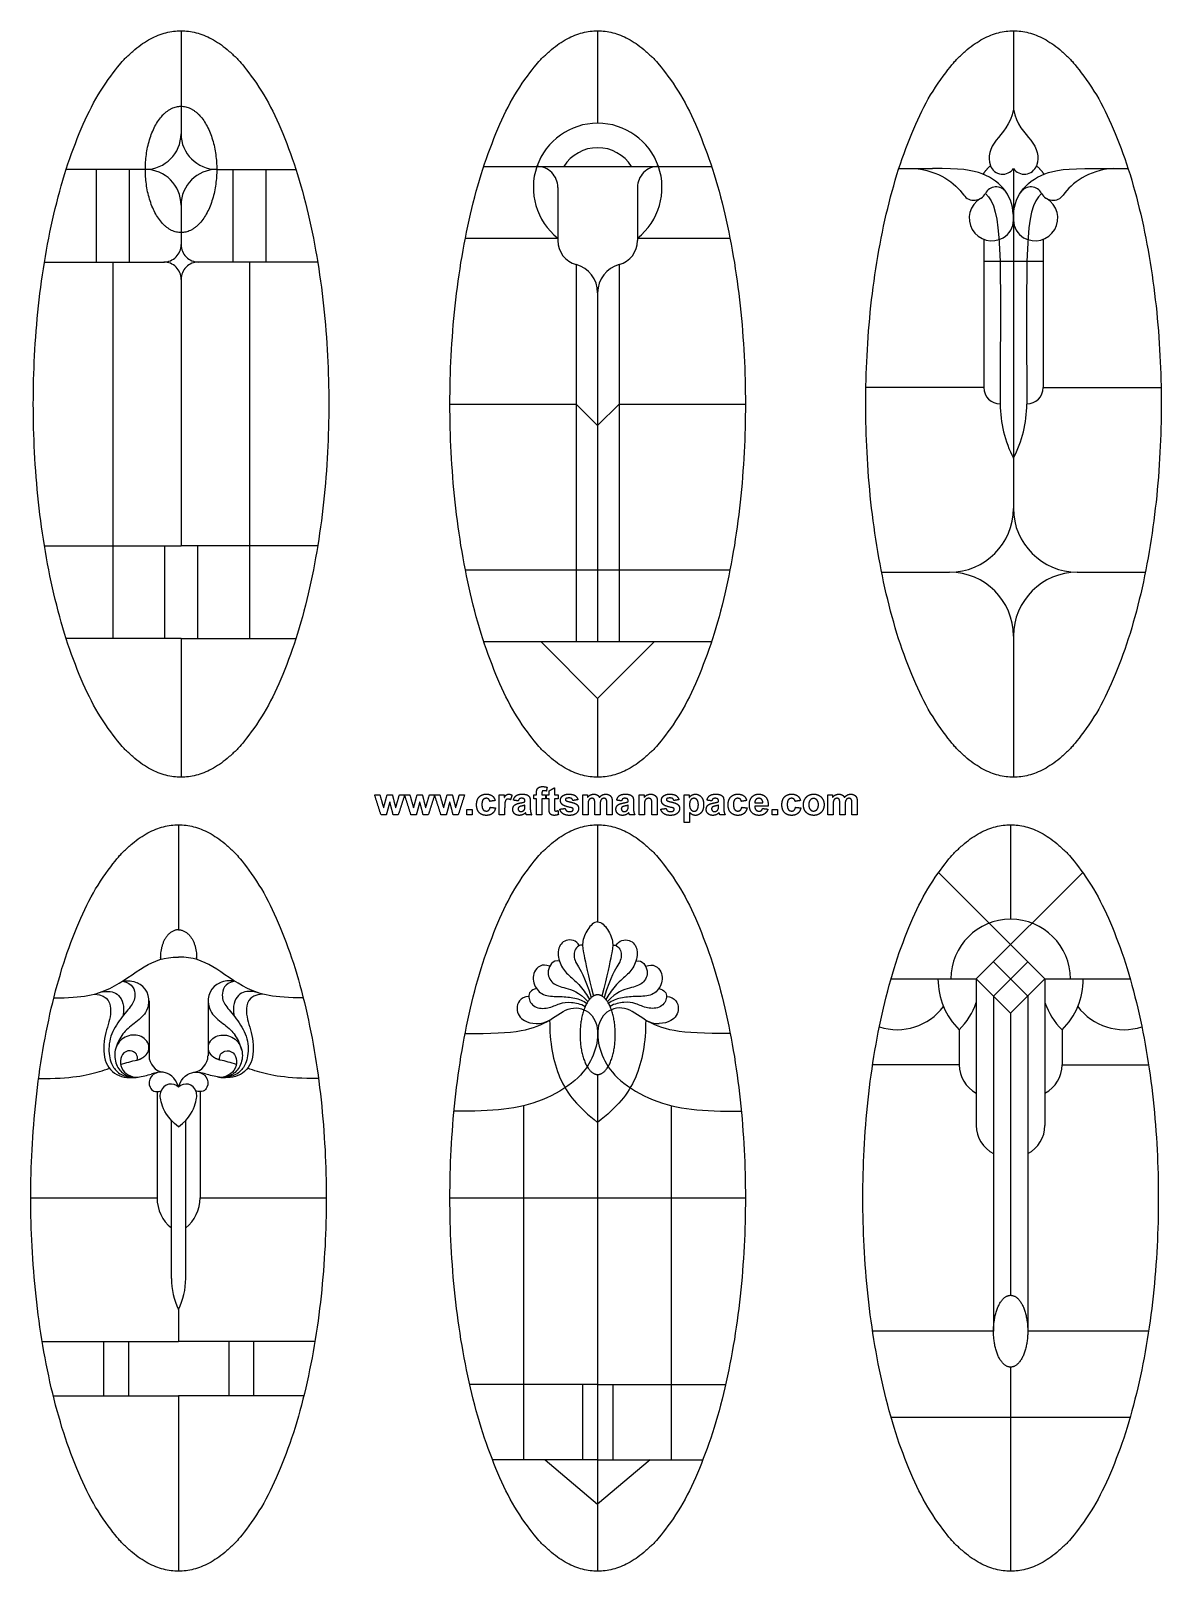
# Model space of a CAD drawing. Header units: millimetres. Extents: x -122 to 121, y -166 to 166.
import ezdxf

# ---------------------------------------------------------------- set-up
doc = ezdxf.new("R2010")
doc.units = ezdxf.units.MM
doc.header["$MEASUREMENT"] = 0
doc.layers.add('Layer 03', color=5, linetype='Continuous')

msp = doc.modelspace()

# ---------------------------------------------------------------- linework, layer by layer
at = {"layer": 'Layer 03'}
for p, q in [((-118.91, 115.85), (-93.08, 115.85)), ((-60.19, 115.85), (-86.02, 115.85)), ((-118.91, 54.81), (-89.55, 54.81)), ((-60.19, 54.81), (-89.55, 54.81)), ((-89.55, 34.92), (-114.24, 34.92)), ((-89.55, 34.92), (-64.85, 34.92)), ((-96.43, -42.94), (-96.43, -54.76)), ((-83.75, -42.94), (-83.75, -54.76)), ((-15.87, -141.64), (-15.87, -65.52)), ((15.87, -141.64), (15.87, -65.52)), ((-91.63, -102.6), (-91.63, -68.64)), ((-88.55, -102.6), (-88.55, -68.64)), ((85.08, -113.96), (59.1, -113.96)), ((118.42, -113.96), (92.45, -113.96)), ((0, -141.64), (-22.61, -141.64)), ((0, -141.64), (22.61, -141.64))]:
    msp.add_line(p, q, dxfattribs=at)
for points in [[(-89.55, 165.54), (-89.55, 143.42)], [(0, 165.54), (0, 145.68)], [(89.38, 165.54), (89.38, 148.7)], [(-97.22, 135.75), (-114.24, 135.75)], [(-107.76, 135.75), (-107.76, 115.85)], [(-100.7, 135.75), (-100.7, 115.85)], [(-81.88, 135.75), (-64.85, 135.75)], [(-78.39, 135.75), (-78.39, 115.85)], [(-71.34, 135.75), (-71.34, 115.85)], [(-24.48, 136.4), (24.48, 136.4)], [(64.75, 135.97), (71.94, 135.97)], [(89.38, 135.97), (89.38, 62.9)], [(106.81, 135.97), (114, 135.97)], [(-8.57, 131.85), (-8.57, 120.45)], [(8.57, 131.85), (8.57, 120.45)], [(-89.55, 128.08), (-89.55, 119.58)], [(-28.44, 120.99), (-8.57, 120.99)], [(8.57, 120.99), (28.44, 120.99)], [(82.99, 120.73), (82.99, 88.87)], [(95.76, 120.73), (95.76, 88.87)], [(82.99, 116.03), (95.76, 116.03)], [(-104.23, 115.85), (-104.23, 34.92)], [(-74.87, 115.85), (-74.87, 34.92)], [(-4.64, 115.31), (-4.64, 85.33), (0, 80.69)], [(4.64, 115.31), (4.64, 85.33), (0, 80.69)], [(-89.55, 112.12), (-89.55, 54.81)], [(0, 109.25), (0, 34.26)], [(82.99, 88.87), (57.66, 88.87)], [(95.76, 88.87), (121.1, 88.87)], [(-31.75, 85.33), (-4.64, 85.33)], [(-4.64, 85.33), (-4.64, 34.26)], [(4.64, 85.33), (4.64, 34.26)], [(4.64, 85.33), (31.75, 85.33)], [(-93.08, 54.81), (-93.08, 34.92)], [(-86.02, 54.81), (-86.02, 34.92)], [(-28.44, 49.67), (28.44, 49.67)], [(61.04, 49.17), (75.65, 49.17)], [(103.1, 49.17), (117.72, 49.17)], [(-89.55, 34.92), (-89.55, 5.12)], [(-24.48, 34.26), (24.48, 34.26)], [(-12.24, 34.26), (0, 22.02)], [(12.24, 34.26), (0, 22.02)], [(89.38, 35.44), (89.38, 5.12)], [(0, 22.02), (0, 5.12)], [(-90.09, -5.12), (-90.09, -27.69)], [(0, -5.12), (0, -25.99)], [(88.76, -5.12), (88.76, -25.39)], [(96.14, -38.25), (73.25, -15.35)], [(81.39, -38.25), (104.28, -15.35)], [(85.08, -41.93), (92.45, -34.56)], [(85.08, -34.56), (88.76, -38.25)], [(63.06, -38.25), (81.39, -38.25)], [(81.39, -38.25), (81.39, -69.73)], [(81.39, -38.25), (88.76, -45.62), (96.14, -38.25)], [(88.76, -38.25), (92.45, -41.93)], [(96.14, -38.25), (114.47, -38.25)], [(96.14, -38.25), (96.14, -69.73)], [(85.08, -41.93), (85.08, -113.96)], [(92.45, -41.93), (92.45, -113.96)], [(88.76, -45.62), (88.76, -106.24)], [(77.7, -49.16), (77.7, -56.7)], [(99.83, -49.16), (99.83, -56.7)], [(0, -58.78), (0, -165.54)], [(77.7, -56.7), (59.1, -56.7)], [(99.83, -56.7), (118.42, -56.7)], [(-94.71, -62.47), (-94.71, -85.33)], [(-85.47, -62.47), (-85.47, -85.33)], [(-121.84, -85.33), (-94.71, -85.33)], [(-85.47, -85.33), (-58.34, -85.33)], [(-31.75, -85.33), (31.75, -85.33)], [(-90.09, -109.32), (-90.09, -116.16)], [(-119.4, -116.16), (-90.09, -116.16)], [(-106.23, -116.16), (-106.23, -127.87)], [(-100.87, -116.16), (-100.87, -127.87)], [(-60.78, -116.16), (-90.09, -116.16)], [(-79.31, -116.16), (-79.31, -127.87)], [(-73.96, -116.16), (-73.96, -127.87)], [(88.76, -121.68), (88.76, -165.54)], [(0, -125.39), (-27.51, -125.39)], [(-3.25, -125.39), (-3.25, -141.64)], [(0, -125.39), (27.51, -125.39)], [(3.25, -125.39), (3.25, -141.64)], [(-117.01, -127.87), (-90.09, -127.87)], [(-90.09, -127.87), (-90.09, -165.54)], [(-63.18, -127.87), (-90.09, -127.87)], [(63.06, -132.42), (114.47, -132.42)], [(-11.31, -141.64), (0, -151.12)], [(11.31, -141.64), (0, -151.12)]]:
    msp.add_lwpolyline(points, dxfattribs=at)
for centre, radius, start, end in [((0, 131.85), 13.83, 308.2772, 231.7228), ((-97.22, 143.42), 7.67, 270, 0), ((-81.88, 143.42), 7.67, 180, 270), ((0, 131.85), 8.57, 32.089, 147.911), ((-97.22, 128.08), 7.67, 360, 90), ((-81.88, 128.08), 7.67, 90, 180), ((-13.06, 131.91), 4.49, 359.7428, 90), ((13.06, 131.91), 4.49, 90, 180.2572), ((87.05, 137.54), 2.81, 200.626, 325.8454), ((91.7, 137.54), 2.81, 214.1546, 339.374), ((80.89, 131.86), 2.74, 216.2615, 332.7531), ((84.73, 125.28), 4.88, 120.27, 300.27), ((85.64, 129.42), 2.59, 34.5574, 152.7531), ((93.12, 129.42), 2.59, 27.2469, 145.4426), ((94.02, 125.28), 4.88, 239.73, 59.73), ((97.86, 131.86), 2.74, 207.2469, 323.7385), ((84.97, 124.87), 4.4, 300.27, 0), ((93.78, 124.87), 4.4, 180, 239.73), ((-93.27, 119.58), 3.73, 269.9999, 0), ((-85.82, 119.58), 3.73, 180, 270.0001), ((-3.24, 120.45), 5.33, 180, 254.8142), ((3.24, 120.45), 5.33, 285.1858, 0), ((-93.27, 112.12), 3.73, 360, 90.0001), ((-85.82, 112.12), 3.73, 89.9999, 180), ((-6.29, 109.25), 6.29, 360, 74.8142), ((6.29, 109.25), 6.29, 105.1858, 180), ((86.52, 88.87), 3.53, 180.0003, 269.9997), ((92.23, 88.87), 3.53, 270.0003, 359.9997), ((111.6, 85.33), 25.08, 180, 207.5901), ((67.15, 85.33), 25.08, 332.4099, 0), ((75.65, 62.9), 13.73, 270, 0), ((103.1, 62.9), 13.73, 180, 270), ((75.65, 35.44), 13.73, 0, 90), ((103.1, 35.44), 13.73, 90, 180), ((88.76, -38.25), 12.85, 0, 180), ((-100.64, -42.94), 4.21, 344.9767, 67.137), ((-79.54, -42.94), 4.21, 112.863, 195.0233), ((88.54, -38.25), 15.39, 180, 225.2129), ((88.99, -38.25), 15.39, 314.7871, 0), ((-105.03, -49.23), 8.3, 99.1915, 106.9692), ((-75.15, -49.23), 8.3, 73.0308, 80.8085), ((64.38, -36.73), 12.42, 252.0171, 323.269), ((66.86, -38.25), 15.39, 314.7871, 340.761), ((110.66, -38.25), 15.39, 199.239, 225.2129), ((113.14, -36.73), 12.42, 216.731, 287.9829), ((-13.06, -42.55), 5.29, 268.2857, 301.1773), ((13.06, -42.55), 5.29, 238.8227, 271.7143), ((-94.7, -55.66), 9.23, 145.2379, 166.6922), ((-98.67, -52.98), 2.23, 321.875, 36.8618), ((-81.52, -52.98), 2.23, 143.1382, 218.125), ((-85.48, -55.66), 9.23, 13.3078, 34.7621), ((-92.85, -54.76), 3.58, 179.9999, 261.664), ((-87.34, -54.76), 3.58, 278.336, 0.0001), ((-99.72, -54.5), 4.94, 260.8984, 276.295), ((-99.08, -55.79), 3.57, 248.0717, 280.1768), ((-99.3, -55.83), 3.56, 263.9743, 278.5691), ((-56.8, -214.46), 160.62, 103.5971, 104.0942), ((-123.38, -214.46), 160.62, 75.9058, 76.4029), ((-81.11, -55.79), 3.57, 259.8232, 291.9283), ((-80.89, -55.83), 3.56, 261.4309, 276.0257), ((-80.46, -54.5), 4.94, 263.705, 279.1016), ((84.54, -56.7), 6.84, 180, 242.5577), ((92.99, -56.7), 6.84, 297.4423, 360), ((-91.71, -63.09), 2.25, 43.8669, 161.3592), ((-88.47, -63.09), 2.25, 18.6407, 136.1331), ((88.23, -69.73), 6.84, 180, 242.5577), ((89.3, -69.73), 6.84, 297.4423, 360), ((-86.44, -85.33), 8.27, 180, 231.1343), ((-93.74, -85.33), 8.27, 308.8657, 360), ((-76.22, -102.6), 15.41, 180, 205.8332), ((-103.96, -102.6), 15.41, 334.1668, 360)]:
    msp.add_arc(centre, radius, start, end, dxfattribs=at)
for points, weights, knots in [([(-89.55, 5.12), (-57.8, 5.12), (-57.8, 85.33), (-57.8, 165.54), (-89.55, 165.54), (-121.3, 165.54), (-121.3, 85.33), (-121.3, 5.12), (-89.55, 5.12)], [1, 0.707106781187, 1, 0.707106781187, 1, 0.707106781187, 1, 0.707106781187, 1], [0, 0, 0, 1.570796, 1.570796, 3.141593, 3.141593, 4.712389, 4.712389, 6.283185, 6.283185, 6.283185]), ([(0, 5.12), (31.75, 5.12), (31.75, 85.33), (31.75, 165.54), (0, 165.54), (-31.75, 165.54), (-31.75, 85.33), (-31.75, 5.12), (0, 5.12)], [1, 0.707106781187, 1, 0.707106781187, 1, 0.707106781187, 1, 0.707106781187, 1], [0, 0, 0, 1.570796, 1.570796, 3.141593, 3.141593, 4.712389, 4.712389, 6.283185, 6.283185, 6.283185]), ([(89.38, 5.12), (121.13, 5.12), (121.13, 85.33), (121.13, 165.54), (89.38, 165.54), (57.63, 165.54), (57.63, 85.33), (57.63, 5.12), (89.38, 5.12)], [1, 0.707106781187, 1, 0.707106781187, 1, 0.707106781187, 1, 0.707106781187, 1], [0, 0, 0, 1.570796, 1.570796, 3.141593, 3.141593, 4.712389, 4.712389, 6.283185, 6.283185, 6.283185]), ([(-89.55, 122.17), (-81.88, 122.17), (-81.88, 135.75), (-81.88, 149.33), (-89.55, 149.33), (-97.22, 149.33), (-97.22, 135.75), (-97.22, 122.17), (-89.55, 122.17)], [1, 0.707106781187, 1, 0.707106781187, 1, 0.707106781187, 1, 0.707106781187, 1], [0, 0, 0, 1.570796, 1.570796, 3.141593, 3.141593, 4.712389, 4.712389, 6.283185, 6.283185, 6.283185]), ([(-90.09, -165.54), (-58.34, -165.54), (-58.34, -85.33), (-58.34, -5.12), (-90.09, -5.12), (-121.84, -5.12), (-121.84, -85.33), (-121.84, -165.54), (-90.09, -165.54)], [1, 0.707106781187, 1, 0.707106781187, 1, 0.707106781187, 1, 0.707106781187, 1], [0, 0, 0, 1.570796, 1.570796, 3.141593, 3.141593, 4.712389, 4.712389, 6.283185, 6.283185, 6.283185]), ([(0, -165.54), (31.75, -165.54), (31.75, -85.33), (31.75, -5.12), (0, -5.12), (-31.75, -5.12), (-31.75, -85.33), (-31.75, -165.54), (0, -165.54)], [1, 0.707106781187, 1, 0.707106781187, 1, 0.707106781187, 1, 0.707106781187, 1], [0, 0, 0, 1.570796, 1.570796, 3.141593, 3.141593, 4.712389, 4.712389, 6.283185, 6.283185, 6.283185]), ([(88.76, -165.54), (120.51, -165.54), (120.51, -85.33), (120.51, -5.12), (88.76, -5.12), (57.01, -5.12), (57.01, -85.33), (57.01, -165.54), (88.76, -165.54)], [1, 0.707106781187, 1, 0.707106781187, 1, 0.707106781187, 1, 0.707106781187, 1], [0, 0, 0, 1.570796, 1.570796, 3.141593, 3.141593, 4.712389, 4.712389, 6.283185, 6.283185, 6.283185]), ([(-90.09, -27.69), (-93.98, -27.69), (-93.98, -33.56), (-93.98, -33.81), (-93.97, -34.06)], [1, 0.707106781187, 1, 0.982780155008, 0.967585096132], [0, 0, 0, 1.570796, 1.570796, 1.663147, 1.663147, 1.663147]), ([(-90.09, -27.69), (-86.2, -27.69), (-86.2, -33.56), (-86.2, -33.81), (-86.22, -34.06)], [1, 0.707106781187, 1, 0.982780155008, 0.967585096132], [0, 0, 0, 1.570796, 1.570796, 1.663147, 1.663147, 1.663147]), ([(0, -58.78), (-3.78, -58.78), (-3.78, -50.22), (-3.78, -41.66), (0, -41.66), (3.78, -41.66), (3.78, -50.22), (3.78, -58.78), (0, -58.78)], [1, 0.707106781187, 1, 0.707106781187, 1, 0.707106781187, 1, 0.707106781187, 1], [0, 0, 0, 1.570796, 1.570796, 3.141593, 3.141593, 4.712389, 4.712389, 6.283185, 6.283185, 6.283185]), ([(88.76, -106.24), (85.08, -106.24), (85.08, -113.96), (85.08, -121.68), (88.76, -121.68), (92.45, -121.68), (92.45, -113.96), (92.45, -106.24), (88.76, -106.24)], [1, 0.707106781187, 1, 0.707106781187, 1, 0.707106781187, 1, 0.707106781187, 1], [0, 0, 0, 1.570796, 1.570796, 3.141593, 3.141593, 4.712389, 4.712389, 6.283185, 6.283185, 6.283185])]:
    msp.add_rational_spline(points, weights, degree=2, knots=knots, dxfattribs=at)
for points, degree in [([(89.38, 148.7), (88.77, 145.3), (85.07, 142.09), (83.68, 138.53), (84.42, 136.55)], 3), ([(89.38, 148.7), (89.98, 145.3), (93.68, 142.09), (95.07, 138.53), (94.33, 136.55)], 3), ([(67.85, 135.97), (73.46, 135.51), (76.76, 132.86), (78.68, 130.24)], 3), ([(89.38, 124.87), (89.38, 127.63), (88.22, 131.3), (83.12, 135.3), (77.88, 135.97), (71.94, 135.97)], 3), ([(84.42, 136.55), (83.32, 135.57), (82.85, 134.72)], 2), ([(89.38, 124.87), (89.38, 127.63), (90.53, 131.3), (95.63, 135.3), (100.87, 135.97), (106.81, 135.97)], 3), ([(94.33, 136.55), (95.43, 135.57), (95.9, 134.72)], 2), ([(110.9, 135.97), (105.29, 135.51), (102, 132.86), (100.07, 130.24)], 3), ([(83.33, 130.61), (87.22, 127.16), (86.52, 117.36), (86.52, 85.33)], 3), ([(95.42, 130.61), (91.53, 127.16), (92.23, 117.36), (92.23, 85.33)], 3), ([(-46.57, -2.98), (-47.27, -0.81), (-47.96, 1.36)], 2), ([(-47.96, 1.36), (-47.4, 1.36), (-46.83, 1.36)], 2), ([(-46.83, 1.36), (-46.42, -0.06), (-46.01, -1.48)], 2), ([(-46.01, -1.48), (-45.63, -0.06), (-45.24, 1.36)], 2), ([(-45.24, 1.36), (-44.69, 1.36), (-44.13, 1.36)], 2), ([(-44.13, 1.36), (-43.78, -0.06), (-43.42, -1.48)], 2), ([(-43.42, -1.48), (-43.01, -0.06), (-42.6, 1.36)], 2), ([(-41.48, 1.36), (-42.17, -0.81), (-42.86, -2.98)], 2), ([(-42.6, 1.36), (-42.04, 1.36), (-41.48, 1.36)], 2), ([(-40.13, -2.98), (-40.82, -0.81), (-41.51, 1.36)], 2), ([(-41.51, 1.36), (-40.95, 1.36), (-40.39, 1.36)], 2), ([(-40.39, 1.36), (-39.98, -0.06), (-39.57, -1.48)], 2), ([(-39.57, -1.48), (-39.18, -0.06), (-38.8, 1.36)], 2), ([(-38.8, 1.36), (-38.24, 1.36), (-37.69, 1.36)], 2), ([(-37.69, 1.36), (-37.33, -0.06), (-36.98, -1.48)], 2), ([(-36.98, -1.48), (-36.56, -0.06), (-36.15, 1.36)], 2), ([(-35.03, 1.36), (-35.72, -0.81), (-36.41, -2.98)], 2), ([(-36.15, 1.36), (-35.59, 1.36), (-35.03, 1.36)], 2), ([(-33.68, -2.98), (-34.38, -0.81), (-35.07, 1.36)], 2), ([(-35.07, 1.36), (-34.51, 1.36), (-33.94, 1.36)], 2), ([(-33.94, 1.36), (-33.53, -0.06), (-33.12, -1.48)], 2), ([(-33.12, -1.48), (-32.74, -0.06), (-32.35, 1.36)], 2), ([(-32.35, 1.36), (-31.8, 1.36), (-31.24, 1.36)], 2), ([(-31.24, 1.36), (-30.89, -0.06), (-30.53, -1.48)], 2), ([(-30.53, -1.48), (-30.12, -0.06), (-29.71, 1.36)], 2), ([(-28.59, 1.36), (-29.28, -0.81), (-29.97, -2.98)], 2), ([(-29.71, 1.36), (-29.15, 1.36), (-28.59, 1.36)], 2), ([(-26.03, -0.81), (-26.03, 0.27), (-25.47, 0.87)], 2), ([(-25.47, 0.87), (-24.91, 1.47), (-23.95, 1.47)], 2), ([(-24.63, 0.28), (-24.88, -0.02), (-24.88, -0.73)], 2), ([(-23.95, 0.58), (-24.38, 0.58), (-24.63, 0.28)], 2), ([(-23.95, 1.47), (-23.16, 1.47), (-22.7, 1.13)], 2), ([(-23.44, 0.41), (-23.64, 0.58), (-23.95, 0.58)], 2), ([(-23.18, -0.09), (-23.24, 0.24), (-23.44, 0.41)], 2), ([(-22.03, 0.1), (-22.61, 0.01), (-23.18, -0.09)], 2), ([(-22.7, 1.13), (-22.23, 0.79), (-22.03, 0.1)], 2), ([(-21.14, -2.98), (-21.14, -0.81), (-21.14, 1.36)], 2), ([(-21.14, 1.36), (-20.61, 1.36), (-20.07, 1.36)], 2), ([(-20.07, 1.36), (-20.07, 1.05), (-20.07, 0.75)], 2), ([(-20.07, 0.75), (-19.81, 1.18), (-19.6, 1.32)], 2), ([(-19.65, 0.3), (-19.81, 0.17), (-19.9, -0.18)], 2), ([(-19.27, 0.43), (-19.49, 0.43), (-19.65, 0.3)], 2), ([(-19.6, 1.32), (-19.39, 1.47), (-19.12, 1.47)], 2), ([(-18.75, 0.25), (-19.03, 0.43), (-19.27, 0.43)], 2), ([(-19.12, 1.47), (-18.75, 1.47), (-18.4, 1.25)], 2), ([(-18.4, 1.25), (-18.58, 0.75), (-18.75, 0.25)], 2), ([(-18.11, 0.17), (-17.93, 0.83), (-17.51, 1.15)], 2), ([(-17.07, 0.02), (-17.59, 0.1), (-18.11, 0.17)], 2), ([(-17.51, 1.15), (-17.09, 1.47), (-16.26, 1.47)], 2), ([(-16.81, 0.46), (-16.97, 0.33), (-17.07, 0.02)], 2), ([(-16.36, 0.58), (-16.65, 0.58), (-16.81, 0.46)], 2), ([(-15.78, 0.44), (-15.93, 0.58), (-16.36, 0.58)], 2), ([(-16.26, 1.47), (-15.51, 1.47), (-15.14, 1.29)], 2), ([(-15.62, -0.04), (-15.62, 0.29), (-15.78, 0.44)], 2), ([(-15.14, 1.29), (-14.78, 1.1), (-14.63, 0.82)], 2), ([(-14.63, 0.82), (-14.48, 0.54), (-14.48, -0.2)], 2), ([(-13.74, 1.36), (-13.44, 1.36), (-13.14, 1.36)], 2), ([(-13.74, 0.47), (-13.74, 0.91), (-13.74, 1.36)], 2), ([(-13.14, 0.47), (-13.44, 0.47), (-13.74, 0.47)], 2), ([(-13.14, 1.68), (-13.14, 2.23), (-13.03, 2.49)], 2), ([(-13.14, 1.36), (-13.14, 1.52), (-13.14, 1.68)], 2), ([(-13.14, -2.98), (-13.14, -1.25), (-13.14, 0.47)], 2), ([(-13.03, 2.49), (-12.91, 2.76), (-12.61, 2.93)], 2), ([(-12.61, 2.93), (-12.3, 3.1), (-11.83, 3.1)], 2), ([(-11.89, 2.1), (-11.99, 1.98), (-11.99, 1.66)], 2), ([(-11.99, 1.66), (-11.99, 1.51), (-11.99, 1.36)], 2), ([(-11.99, 1.36), (-11.59, 1.36), (-11.18, 1.36)], 2), ([(-11.18, 0.47), (-11.59, 0.47), (-11.99, 0.47)], 2), ([(-11.99, 0.47), (-11.99, -1.25), (-11.99, -2.98)], 2), ([(-11.53, 2.21), (-11.78, 2.21), (-11.89, 2.1)], 2), ([(-11.83, 3.1), (-11.35, 3.1), (-10.88, 2.95)], 2), ([(-11.01, 2.14), (-11.28, 2.21), (-11.53, 2.21)], 2), ([(-11.18, 1.36), (-11.18, 0.91), (-11.18, 0.47)], 2), ([(-10.88, 2.95), (-10.95, 2.55), (-11.01, 2.14)], 2), ([(-10.99, 0.47), (-10.99, 0.91), (-10.99, 1.36)], 2), ([(-10.99, 1.36), (-10.72, 1.36), (-10.44, 1.36)], 2), ([(-10.44, 0.47), (-10.72, 0.47), (-10.99, 0.47)], 2), ([(-10.44, 2.17), (-9.86, 2.51), (-9.29, 2.84)], 2), ([(-10.44, 1.36), (-10.44, 1.77), (-10.44, 2.17)], 2), ([(-10.44, -1.44), (-10.44, -0.49), (-10.44, 0.47)], 2), ([(-9.29, 2.84), (-9.29, 2.1), (-9.29, 1.36)], 2), ([(-9.29, 1.36), (-8.9, 1.36), (-8.51, 1.36)], 2), ([(-8.51, 0.47), (-8.9, 0.47), (-9.29, 0.47)], 2), ([(-9.29, 0.47), (-9.29, -0.43), (-9.29, -1.32)], 2), ([(-8.51, 1.36), (-8.51, 0.91), (-8.51, 0.47)], 2), ([(-7.99, 0.13), (-7.99, 0.7), (-7.55, 1.08)], 2), ([(-7.48, -0.85), (-7.99, -0.5), (-7.99, 0.13)], 2), ([(-7.55, 1.08), (-7.1, 1.47), (-6.17, 1.47)], 2), ([(-6.79, 0.53), (-6.92, 0.43), (-6.92, 0.29)], 2), ([(-6.92, 0.29), (-6.92, 0.16), (-6.81, 0.08)], 2), ([(-6.81, 0.08), (-6.65, -0.04), (-5.74, -0.25)], 2), ([(-6.14, 0.65), (-6.59, 0.65), (-6.79, 0.53)], 2), ([(-6.17, 1.47), (-5.28, 1.47), (-4.85, 1.17)], 2), ([(-5.59, 0.51), (-5.78, 0.65), (-6.14, 0.65)], 2), ([(-5.33, 0.1), (-5.4, 0.37), (-5.59, 0.51)], 2), ([(-4.25, 0.28), (-4.79, 0.19), (-5.33, 0.1)], 2), ([(-4.85, 1.17), (-4.42, 0.87), (-4.25, 0.28)], 2), ([(-3.22, 1.36), (-2.7, 1.36), (-2.18, 1.36)], 2), ([(-3.22, -2.98), (-3.22, -0.81), (-3.22, 1.36)], 2), ([(-2.18, 0.77), (-1.61, 1.47), (-0.83, 1.47)], 2), ([(-2.18, 1.36), (-2.18, 1.06), (-2.18, 0.77)], 2), ([(-1.98, 0.02), (-2.07, -0.24), (-2.07, -0.87)], 2), ([(-1.68, 0.44), (-1.89, 0.29), (-1.98, 0.02)], 2), ([(-1.21, 0.58), (-1.47, 0.58), (-1.68, 0.44)], 2), ([(-0.87, 0.49), (-1, 0.58), (-1.21, 0.58)], 2), ([(-0.68, 0.22), (-0.74, 0.4), (-0.87, 0.49)], 2), ([(-0.83, 1.47), (-0.42, 1.47), (-0.11, 1.3)], 2), ([(-0.62, -0.6), (-0.62, 0.03), (-0.68, 0.22)], 2), ([(-0.11, 1.3), (0.19, 1.12), (0.39, 0.77)], 2), ([(0.39, 0.77), (0.67, 1.12), (1, 1.3)], 2), ([(0.62, 0), (0.52, -0.28), (0.52, -0.89)], 2), ([(0.92, 0.43), (0.71, 0.29), (0.62, 0)], 2), ([(1.37, 0.58), (1.13, 0.58), (0.92, 0.43)], 2), ([(1, 1.3), (1.33, 1.47), (1.7, 1.47)], 2), ([(1.85, 0.34), (1.69, 0.58), (1.37, 0.58)], 2), ([(1.7, 1.47), (2.18, 1.47), (2.51, 1.27)], 2), ([(1.97, -0.5), (1.97, 0.15), (1.85, 0.34)], 2), ([(2.51, 1.27), (2.84, 1.08), (3, 0.7)], 2), ([(3, 0.7), (3.12, 0.43), (3.12, -0.2)], 2), ([(4.08, 0.17), (4.25, 0.83), (4.67, 1.15)], 2), ([(5.12, 0.02), (4.6, 0.1), (4.08, 0.17)], 2), ([(4.67, 1.15), (5.09, 1.47), (5.92, 1.47)], 2), ([(5.38, 0.46), (5.22, 0.33), (5.12, 0.02)], 2), ([(5.83, 0.58), (5.54, 0.58), (5.38, 0.46)], 2), ([(6.41, 0.44), (6.25, 0.58), (5.83, 0.58)], 2), ([(5.92, 1.47), (6.67, 1.47), (7.04, 1.29)], 2), ([(6.56, -0.04), (6.56, 0.29), (6.41, 0.44)], 2), ([(7.04, 1.29), (7.41, 1.1), (7.56, 0.82)], 2), ([(7.56, 0.82), (7.71, 0.54), (7.71, -0.2)], 2), ([(8.89, -2.98), (8.89, -0.81), (8.89, 1.36)], 2), ([(8.89, 1.36), (9.43, 1.36), (9.97, 1.36)], 2), ([(9.97, 0.73), (10.53, 1.47), (11.38, 1.47)], 2), ([(9.97, 1.36), (9.97, 1.04), (9.97, 0.73)], 2), ([(10.45, 0.42), (10.22, 0.25), (10.13, -0.02)], 2), ([(10.97, 0.58), (10.68, 0.58), (10.45, 0.42)], 2), ([(11.36, 0.47), (11.2, 0.58), (10.97, 0.58)], 2), ([(11.6, 0.15), (11.53, 0.35), (11.36, 0.47)], 2), ([(11.38, 1.47), (11.76, 1.47), (12.07, 1.33)], 2), ([(11.67, -0.76), (11.67, -0.06), (11.6, 0.15)], 2), ([(12.07, 1.33), (12.38, 1.19), (12.54, 0.98)], 2), ([(12.54, 0.98), (12.7, 0.77), (12.76, 0.5)], 2), ([(12.76, 0.5), (12.82, 0.23), (12.82, -0.27)], 2), ([(13.71, 0.13), (13.71, 0.7), (14.15, 1.08)], 2), ([(14.22, -0.85), (13.71, -0.5), (13.71, 0.13)], 2), ([(14.15, 1.08), (14.6, 1.47), (15.53, 1.47)], 2), ([(14.91, 0.53), (14.78, 0.43), (14.78, 0.29)], 2), ([(14.78, 0.29), (14.78, 0.16), (14.9, 0.08)], 2), ([(14.9, 0.08), (15.05, -0.04), (15.97, -0.25)], 2), ([(15.56, 0.65), (15.11, 0.65), (14.91, 0.53)], 2), ([(15.53, 1.47), (16.42, 1.47), (16.85, 1.17)], 2), ([(16.11, 0.51), (15.92, 0.65), (15.56, 0.65)], 2), ([(16.38, 0.1), (16.31, 0.37), (16.11, 0.51)], 2), ([(17.45, 0.28), (16.91, 0.19), (16.38, 0.1)], 2), ([(16.85, 1.17), (17.29, 0.87), (17.45, 0.28)], 2), ([(18.6, 1.36), (19.14, 1.36), (19.67, 1.36)], 2), ([(18.6, -4.64), (18.6, -1.64), (18.6, 1.36)], 2), ([(19.67, 1.36), (19.67, 1.04), (19.67, 0.73)], 2), ([(19.67, 0.73), (19.88, 1.05), (20.23, 1.26)], 2), ([(20.02, 0.25), (19.75, -0.08), (19.75, -0.74)], 2), ([(20.7, 0.58), (20.29, 0.58), (20.02, 0.25)], 2), ([(20.23, 1.26), (20.58, 1.47), (21, 1.47)], 2), ([(21.37, 0.24), (21.1, 0.58), (20.7, 0.58)], 2), ([(21, 1.47), (21.75, 1.47), (22.26, 0.87)], 2), ([(21.64, -0.79), (21.64, -0.1), (21.37, 0.24)], 2), ([(22.26, 0.87), (22.78, 0.28), (22.78, -0.78)], 2), ([(23.49, 0.17), (23.66, 0.83), (24.08, 1.15)], 2), ([(24.52, 0.02), (24.01, 0.1), (23.49, 0.17)], 2), ([(24.08, 1.15), (24.5, 1.47), (25.33, 1.47)], 2), ([(24.79, 0.46), (24.62, 0.33), (24.52, 0.02)], 2), ([(25.23, 0.58), (24.95, 0.58), (24.79, 0.46)], 2), ([(25.81, 0.44), (25.66, 0.58), (25.23, 0.58)], 2), ([(25.33, 1.47), (26.08, 1.47), (26.45, 1.29)], 2), ([(25.97, -0.04), (25.97, 0.29), (25.81, 0.44)], 2), ([(26.45, 1.29), (26.82, 1.1), (26.97, 0.82)], 2), ([(26.97, 0.82), (27.12, 0.54), (27.12, -0.2)], 2), ([(28.04, -0.81), (28.04, 0.27), (28.61, 0.87)], 2), ([(28.61, 0.87), (29.17, 1.47), (30.13, 1.47)], 2), ([(29.44, 0.28), (29.19, -0.02), (29.19, -0.73)], 2), ([(30.12, 0.58), (29.7, 0.58), (29.44, 0.28)], 2), ([(30.64, 0.41), (30.44, 0.58), (30.12, 0.58)], 2), ([(30.13, 1.47), (30.91, 1.47), (31.38, 1.13)], 2), ([(30.89, -0.09), (30.84, 0.24), (30.64, 0.41)], 2), ([(32.04, 0.1), (31.47, 0.01), (30.89, -0.09)], 2), ([(31.38, 1.13), (31.84, 0.79), (32.04, 0.1)], 2), ([(32.6, -0.84), (32.6, 0.24), (33.17, 0.86)], 2), ([(33.17, 0.86), (33.73, 1.47), (34.6, 1.47)], 2), ([(34.01, 0.31), (33.76, 0.04), (33.77, -0.42)], 2), ([(34.65, 0.58), (34.26, 0.58), (34.01, 0.31)], 2), ([(34.6, 1.47), (35.57, 1.47), (36.13, 0.83)], 2), ([(35.26, 0.32), (35.01, 0.58), (34.65, 0.58)], 2), ([(35.52, -0.42), (35.51, 0.07), (35.26, 0.32)], 2), ([(36.13, 0.83), (36.7, 0.19), (36.67, -1.12)], 2), ([(39.6, -0.81), (39.6, 0.27), (40.16, 0.87)], 2), ([(40.16, 0.87), (40.72, 1.47), (41.68, 1.47)], 2), ([(41, 0.28), (40.75, -0.02), (40.75, -0.73)], 2), ([(41.68, 0.58), (41.25, 0.58), (41, 0.28)], 2), ([(41.68, 1.47), (42.47, 1.47), (42.93, 1.13)], 2), ([(42.19, 0.41), (41.99, 0.58), (41.68, 0.58)], 2), ([(42.45, -0.09), (42.39, 0.24), (42.19, 0.41)], 2), ([(43.6, 0.1), (43.02, 0.01), (42.45, -0.09)], 2), ([(42.93, 1.13), (43.4, 0.79), (43.6, 0.1)], 2), ([(44.23, -0.75), (44.23, -0.17), (44.51, 0.36)], 2), ([(44.51, 0.36), (44.79, 0.9), (45.3, 1.19)], 2), ([(45.3, 1.19), (45.81, 1.47), (46.45, 1.47)], 2), ([(45.68, 0.19), (45.38, -0.15), (45.38, -0.81)], 2), ([(46.41, 0.54), (45.98, 0.54), (45.68, 0.19)], 2), ([(47.15, 0.19), (46.85, 0.54), (46.41, 0.54)], 2), ([(46.45, 1.47), (47.42, 1.47), (48.05, 0.83)], 2), ([(47.45, -0.8), (47.45, -0.15), (47.15, 0.19)], 2), ([(48.05, 0.83), (48.67, 0.18), (48.67, -0.8)], 2), ([(49.45, 1.36), (49.97, 1.36), (50.49, 1.36)], 2), ([(49.45, -2.98), (49.45, -0.81), (49.45, 1.36)], 2), ([(50.49, 0.77), (51.05, 1.47), (51.83, 1.47)], 2), ([(50.49, 1.36), (50.49, 1.06), (50.49, 0.77)], 2), ([(50.69, 0.02), (50.6, -0.24), (50.6, -0.87)], 2), ([(50.99, 0.44), (50.78, 0.29), (50.69, 0.02)], 2), ([(51.45, 0.58), (51.19, 0.58), (50.99, 0.44)], 2), ([(51.8, 0.49), (51.67, 0.58), (51.45, 0.58)], 2), ([(51.98, 0.22), (51.92, 0.4), (51.8, 0.49)], 2), ([(51.83, 1.47), (52.25, 1.47), (52.56, 1.3)], 2), ([(52.04, -0.6), (52.04, 0.03), (51.98, 0.22)], 2), ([(52.56, 1.3), (52.86, 1.12), (53.06, 0.77)], 2), ([(53.06, 0.77), (53.34, 1.12), (53.67, 1.3)], 2), ([(53.28, 0), (53.19, -0.28), (53.19, -0.89)], 2), ([(53.59, 0.43), (53.38, 0.29), (53.28, 0)], 2), ([(54.03, 0.58), (53.8, 0.58), (53.59, 0.43)], 2), ([(53.67, 1.3), (54, 1.47), (54.37, 1.47)], 2), ([(54.52, 0.34), (54.36, 0.58), (54.03, 0.58)], 2), ([(54.37, 1.47), (54.85, 1.47), (55.17, 1.27)], 2), ([(54.64, -0.5), (54.64, 0.15), (54.52, 0.34)], 2), ([(55.17, 1.27), (55.5, 1.08), (55.67, 0.7)], 2), ([(55.67, 0.7), (55.78, 0.43), (55.78, -0.2)], 2), ([(-45.44, -2.98), (-46, -2.98), (-46.57, -2.98)], 2), ([(-44.68, -0.19), (-45.06, -1.58), (-45.44, -2.98)], 2), ([(-43.95, -2.98), (-44.31, -1.58), (-44.68, -0.19)], 2), ([(-42.86, -2.98), (-43.4, -2.98), (-43.95, -2.98)], 2), ([(-38.99, -2.98), (-39.56, -2.98), (-40.13, -2.98)], 2), ([(-38.24, -0.19), (-38.61, -1.58), (-38.99, -2.98)], 2), ([(-37.5, -2.98), (-37.87, -1.58), (-38.24, -0.19)], 2), ([(-36.41, -2.98), (-36.96, -2.98), (-37.5, -2.98)], 2), ([(-32.55, -2.98), (-33.12, -2.98), (-33.68, -2.98)], 2), ([(-31.79, -0.19), (-32.17, -1.58), (-32.55, -2.98)], 2), ([(-31.06, -2.98), (-31.42, -1.58), (-31.79, -0.19)], 2), ([(-29.97, -2.98), (-30.51, -2.98), (-31.06, -2.98)], 2), ([(-28.11, -2.98), (-28.11, -2.4), (-28.11, -1.83)], 2), ([(-28.11, -1.83), (-27.53, -1.83), (-26.96, -1.83)], 2), ([(-26.96, -2.98), (-27.53, -2.98), (-28.11, -2.98)], 2), ([(-26.96, -1.83), (-26.96, -2.4), (-26.96, -2.98)], 2), ([(-25.47, -2.48), (-26.03, -1.88), (-26.03, -0.81)], 2), ([(-23.96, -3.09), (-24.91, -3.09), (-25.47, -2.48)], 2), ([(-24.88, -0.73), (-24.88, -1.51), (-24.62, -1.84)], 2), ([(-24.62, -1.84), (-24.37, -2.16), (-23.93, -2.16)], 2), ([(-22.63, -2.68), (-23.12, -3.09), (-23.96, -3.09)], 2), ([(-23.93, -2.16), (-23.61, -2.16), (-23.4, -1.98)], 2), ([(-23.4, -1.98), (-23.19, -1.79), (-23.11, -1.35)], 2), ([(-23.11, -1.35), (-22.53, -1.42), (-21.96, -1.49)], 2), ([(-21.96, -1.49), (-22.13, -2.28), (-22.63, -2.68)], 2), ([(-19.99, -2.98), (-20.57, -2.98), (-21.14, -2.98)], 2), ([(-19.9, -0.18), (-19.99, -0.53), (-19.99, -1.64)], 2), ([(-19.99, -1.64), (-19.99, -2.31), (-19.99, -2.98)], 2), ([(-18.25, -1.81), (-18.25, -1.44), (-18.08, -1.15)], 2), ([(-17.87, -2.72), (-18.25, -2.36), (-18.25, -1.81)], 2), ([(-18.08, -1.15), (-17.91, -0.86), (-17.6, -0.71)], 2), ([(-16.82, -3.09), (-17.48, -3.09), (-17.87, -2.72)], 2), ([(-17.6, -0.71), (-17.29, -0.56), (-16.71, -0.44)], 2), ([(-16.89, -1.28), (-17.11, -1.44), (-17.11, -1.68)], 2), ([(-17.11, -1.68), (-17.11, -1.92), (-16.93, -2.1)], 2), ([(-16.93, -2.1), (-16.76, -2.27), (-16.5, -2.27)], 2), ([(-16.29, -1.08), (-16.75, -1.18), (-16.89, -1.28)], 2), ([(-16.1, -2.94), (-16.44, -3.09), (-16.82, -3.09)], 2), ([(-16.71, -0.44), (-15.93, -0.29), (-15.62, -0.16)], 2), ([(-16.5, -2.27), (-16.2, -2.27), (-15.93, -2.07)], 2), ([(-15.62, -0.9), (-15.84, -0.98), (-16.29, -1.08)], 2), ([(-15.48, -2.51), (-15.77, -2.8), (-16.1, -2.94)], 2), ([(-15.93, -2.07), (-15.73, -1.91), (-15.67, -1.69)], 2), ([(-15.67, -1.69), (-15.62, -1.54), (-15.62, -1.13)], 2), ([(-15.62, -0.16), (-15.62, -0.1), (-15.62, -0.04)], 2), ([(-15.62, -1.13), (-15.62, -1.02), (-15.62, -0.9)], 2), ([(-15.44, -2.64), (-15.47, -2.54), (-15.48, -2.51)], 2), ([(-15.33, -2.98), (-15.37, -2.86), (-15.44, -2.64)], 2), ([(-14.18, -2.98), (-14.75, -2.98), (-15.33, -2.98)], 2), ([(-14.48, -0.2), (-14.48, -0.88), (-14.48, -1.55)], 2), ([(-14.48, -1.55), (-14.48, -2.12), (-14.41, -2.39)], 2), ([(-14.41, -2.39), (-14.35, -2.66), (-14.18, -2.98)], 2), ([(-11.99, -2.98), (-12.57, -2.98), (-13.14, -2.98)], 2), ([(-10.4, -2.26), (-10.44, -2.06), (-10.44, -1.44)], 2), ([(-10.24, -2.71), (-10.36, -2.54), (-10.4, -2.26)], 2), ([(-9.88, -2.98), (-10.13, -2.88), (-10.24, -2.71)], 2), ([(-9.33, -3.09), (-9.64, -3.09), (-9.88, -2.98)], 2), ([(-8.44, -2.92), (-8.83, -3.09), (-9.33, -3.09)], 2), ([(-9.29, -1.32), (-9.29, -1.86), (-9.27, -1.95)], 2), ([(-9.27, -1.95), (-9.25, -2.04), (-9.17, -2.1)], 2), ([(-9.17, -2.1), (-9.09, -2.16), (-8.98, -2.16)], 2), ([(-8.98, -2.16), (-8.83, -2.16), (-8.53, -2.05)], 2), ([(-8.53, -2.05), (-8.49, -2.49), (-8.44, -2.92)], 2), ([(-8.14, -1.75), (-7.57, -1.68), (-6.99, -1.61)], 2), ([(-7.47, -2.73), (-7.98, -2.37), (-8.14, -1.75)], 2), ([(-5.72, -1.42), (-7.11, -1.11), (-7.48, -0.85)], 2), ([(-6.07, -3.09), (-6.95, -3.09), (-7.47, -2.73)], 2), ([(-6.99, -1.61), (-6.92, -1.93), (-6.7, -2.1)], 2), ([(-6.7, -2.1), (-6.47, -2.27), (-6.07, -2.27)], 2), ([(-6.07, -2.27), (-5.63, -2.27), (-5.4, -2.11)], 2), ([(-4.6, -2.66), (-5.1, -3.09), (-6.07, -3.09)], 2), ([(-5.74, -0.25), (-4.83, -0.46), (-4.46, -0.77)], 2), ([(-5.34, -1.57), (-5.42, -1.49), (-5.72, -1.42)], 2), ([(-5.4, -2.11), (-5.25, -1.99), (-5.25, -1.79)], 2), ([(-5.25, -1.79), (-5.25, -1.66), (-5.34, -1.57)], 2), ([(-4.11, -1.62), (-4.11, -2.22), (-4.6, -2.66)], 2), ([(-4.46, -0.77), (-4.11, -1.07), (-4.11, -1.62)], 2), ([(-2.07, -2.98), (-2.64, -2.98), (-3.22, -2.98)], 2), ([(-2.07, -0.87), (-2.07, -1.92), (-2.07, -2.98)], 2), ([(-0.62, -2.98), (-0.62, -1.79), (-0.62, -0.6)], 2), ([(0.52, -2.98), (-0.05, -2.98), (-0.62, -2.98)], 2), ([(0.52, -0.89), (0.52, -1.93), (0.52, -2.98)], 2), ([(1.97, -2.98), (1.97, -1.74), (1.97, -0.5)], 2), ([(3.12, -2.98), (2.54, -2.98), (1.97, -2.98)], 2), ([(3.12, -0.2), (3.12, -1.59), (3.12, -2.98)], 2), ([(3.93, -1.81), (3.93, -1.44), (4.1, -1.15)], 2), ([(4.32, -2.72), (3.93, -2.36), (3.93, -1.81)], 2), ([(4.1, -1.15), (4.27, -0.86), (4.58, -0.71)], 2), ([(5.37, -3.09), (4.7, -3.09), (4.32, -2.72)], 2), ([(4.58, -0.71), (4.89, -0.56), (5.47, -0.44)], 2), ([(5.29, -1.28), (5.08, -1.44), (5.08, -1.68)], 2), ([(5.08, -1.68), (5.08, -1.92), (5.25, -2.1)], 2), ([(5.25, -2.1), (5.42, -2.27), (5.69, -2.27)], 2), ([(5.89, -1.08), (5.44, -1.18), (5.29, -1.28)], 2), ([(6.08, -2.94), (5.75, -3.09), (5.37, -3.09)], 2), ([(5.47, -0.44), (6.26, -0.29), (6.56, -0.16)], 2), ([(5.69, -2.27), (5.99, -2.27), (6.26, -2.07)], 2), ([(6.56, -0.9), (6.35, -0.98), (5.89, -1.08)], 2), ([(6.71, -2.51), (6.41, -2.8), (6.08, -2.94)], 2), ([(6.26, -2.07), (6.46, -1.91), (6.52, -1.69)], 2), ([(6.52, -1.69), (6.56, -1.54), (6.56, -1.13)], 2), ([(6.56, -0.16), (6.56, -0.1), (6.56, -0.04)], 2), ([(6.56, -1.13), (6.56, -1.02), (6.56, -0.9)], 2), ([(6.75, -2.64), (6.72, -2.54), (6.71, -2.51)], 2), ([(6.86, -2.98), (6.81, -2.86), (6.75, -2.64)], 2), ([(8.01, -2.98), (7.43, -2.98), (6.86, -2.98)], 2), ([(7.71, -0.2), (7.71, -0.88), (7.71, -1.55)], 2), ([(7.71, -1.55), (7.71, -2.12), (7.77, -2.39)], 2), ([(7.77, -2.39), (7.83, -2.66), (8.01, -2.98)], 2), ([(10.04, -2.98), (9.47, -2.98), (8.89, -2.98)], 2), ([(10.13, -0.02), (10.04, -0.29), (10.04, -1.01)], 2), ([(10.04, -1.01), (10.04, -1.99), (10.04, -2.98)], 2), ([(11.67, -2.98), (11.67, -1.87), (11.67, -0.76)], 2), ([(12.82, -2.98), (12.25, -2.98), (11.67, -2.98)], 2), ([(12.82, -0.27), (12.82, -1.63), (12.82, -2.98)], 2), ([(13.56, -1.75), (14.14, -1.68), (14.71, -1.61)], 2), ([(14.23, -2.73), (13.72, -2.37), (13.56, -1.75)], 2), ([(15.98, -1.42), (14.6, -1.11), (14.22, -0.85)], 2), ([(15.63, -3.09), (14.75, -3.09), (14.23, -2.73)], 2), ([(14.71, -1.61), (14.78, -1.93), (15.01, -2.1)], 2), ([(15.01, -2.1), (15.23, -2.27), (15.63, -2.27)], 2), ([(15.63, -2.27), (16.08, -2.27), (16.3, -2.11)], 2), ([(17.1, -2.66), (16.61, -3.09), (15.63, -3.09)], 2), ([(15.97, -0.25), (16.88, -0.46), (17.24, -0.77)], 2), ([(16.37, -1.57), (16.28, -1.49), (15.98, -1.42)], 2), ([(16.3, -2.11), (16.45, -1.99), (16.45, -1.79)], 2), ([(16.45, -1.79), (16.45, -1.66), (16.37, -1.57)], 2), ([(17.6, -1.62), (17.6, -2.22), (17.1, -2.66)], 2), ([(17.24, -0.77), (17.6, -1.07), (17.6, -1.62)], 2), ([(19.75, -0.74), (19.75, -1.48), (20.03, -1.84)], 2), ([(20.35, -2.94), (20.06, -2.8), (19.75, -2.46)], 2), ([(19.75, -2.46), (19.75, -3.55), (19.75, -4.64)], 2), ([(20.03, -1.84), (20.31, -2.2), (20.72, -2.2)], 2), ([(20.99, -3.09), (20.64, -3.09), (20.35, -2.94)], 2), ([(20.72, -2.2), (21.11, -2.2), (21.38, -1.87)], 2), ([(22.26, -2.48), (21.74, -3.09), (20.99, -3.09)], 2), ([(21.38, -1.87), (21.64, -1.54), (21.64, -0.79)], 2), ([(22.78, -0.78), (22.78, -1.88), (22.26, -2.48)], 2), ([(23.34, -1.81), (23.34, -1.44), (23.51, -1.15)], 2), ([(23.72, -2.72), (23.34, -2.36), (23.34, -1.81)], 2), ([(23.51, -1.15), (23.68, -0.86), (23.99, -0.71)], 2), ([(24.78, -3.09), (24.11, -3.09), (23.72, -2.72)], 2), ([(23.99, -0.71), (24.3, -0.56), (24.88, -0.44)], 2), ([(24.7, -1.28), (24.49, -1.44), (24.49, -1.68)], 2), ([(24.49, -1.68), (24.49, -1.92), (24.66, -2.1)], 2), ([(24.66, -2.1), (24.83, -2.27), (25.1, -2.27)], 2), ([(25.3, -1.08), (24.84, -1.18), (24.7, -1.28)], 2), ([(25.49, -2.94), (25.15, -3.09), (24.78, -3.09)], 2), ([(24.88, -0.44), (25.67, -0.29), (25.97, -0.16)], 2), ([(25.1, -2.27), (25.39, -2.27), (25.66, -2.07)], 2), ([(25.97, -0.9), (25.76, -0.98), (25.3, -1.08)], 2), ([(26.11, -2.51), (25.82, -2.8), (25.49, -2.94)], 2), ([(25.66, -2.07), (25.86, -1.91), (25.93, -1.69)], 2), ([(25.93, -1.69), (25.97, -1.54), (25.97, -1.13)], 2), ([(25.97, -0.16), (25.97, -0.1), (25.97, -0.04)], 2), ([(25.97, -1.13), (25.97, -1.02), (25.97, -0.9)], 2), ([(26.15, -2.64), (26.13, -2.54), (26.11, -2.51)], 2), ([(26.26, -2.98), (26.22, -2.86), (26.15, -2.64)], 2), ([(27.41, -2.98), (26.84, -2.98), (26.26, -2.98)], 2), ([(27.12, -0.2), (27.12, -0.88), (27.12, -1.55)], 2), ([(27.12, -1.55), (27.12, -2.12), (27.18, -2.39)], 2), ([(27.18, -2.39), (27.24, -2.66), (27.41, -2.98)], 2), ([(28.61, -2.48), (28.04, -1.88), (28.04, -0.81)], 2), ([(30.12, -3.09), (29.17, -3.09), (28.61, -2.48)], 2), ([(29.19, -0.73), (29.19, -1.51), (29.45, -1.84)], 2), ([(29.45, -1.84), (29.71, -2.16), (30.14, -2.16)], 2), ([(31.45, -2.68), (30.95, -3.09), (30.12, -3.09)], 2), ([(30.14, -2.16), (30.47, -2.16), (30.68, -1.98)], 2), ([(30.68, -1.98), (30.88, -1.79), (30.97, -1.35)], 2), ([(30.97, -1.35), (31.54, -1.42), (32.12, -1.49)], 2), ([(32.12, -1.49), (31.94, -2.28), (31.45, -2.68)], 2), ([(33.03, -2.34), (32.6, -1.75), (32.6, -0.84)], 2), ([(34.71, -3.09), (33.57, -3.09), (33.03, -2.34)], 2), ([(36.67, -1.12), (35.21, -1.12), (33.75, -1.12)], 2), ([(33.75, -1.12), (33.76, -1.63), (34.03, -1.92)], 2), ([(33.77, -0.42), (34.65, -0.42), (35.52, -0.42)], 2), ([(34.03, -1.92), (34.3, -2.2), (34.7, -2.2)], 2), ([(34.7, -2.2), (34.98, -2.2), (35.17, -2.06)], 2), ([(35.9, -2.75), (35.42, -3.09), (34.71, -3.09)], 2), ([(35.17, -2.06), (35.35, -1.92), (35.45, -1.61)], 2), ([(35.45, -1.61), (36.02, -1.68), (36.6, -1.75)], 2), ([(36.6, -1.75), (36.38, -2.41), (35.9, -2.75)], 2), ([(37.52, -2.98), (37.52, -2.4), (37.52, -1.83)], 2), ([(37.52, -1.83), (38.1, -1.83), (38.67, -1.83)], 2), ([(38.67, -2.98), (38.1, -2.98), (37.52, -2.98)], 2), ([(38.67, -1.83), (38.67, -2.4), (38.67, -2.98)], 2), ([(40.16, -2.48), (39.6, -1.88), (39.6, -0.81)], 2), ([(41.67, -3.09), (40.72, -3.09), (40.16, -2.48)], 2), ([(40.75, -0.73), (40.75, -1.51), (41, -1.84)], 2), ([(41, -1.84), (41.26, -2.16), (41.7, -2.16)], 2), ([(43, -2.68), (42.51, -3.09), (41.67, -3.09)], 2), ([(41.7, -2.16), (42.02, -2.16), (42.23, -1.98)], 2), ([(42.23, -1.98), (42.44, -1.79), (42.52, -1.35)], 2), ([(42.52, -1.35), (43.1, -1.42), (43.67, -1.49)], 2), ([(43.67, -1.49), (43.5, -2.28), (43, -2.68)], 2), ([(44.51, -2.02), (44.23, -1.5), (44.23, -0.75)], 2), ([(45.32, -2.82), (44.79, -2.55), (44.51, -2.02)], 2), ([(46.45, -3.09), (45.86, -3.09), (45.32, -2.82)], 2), ([(45.38, -0.81), (45.38, -1.46), (45.68, -1.81)], 2), ([(45.68, -1.81), (45.98, -2.16), (46.41, -2.16)], 2), ([(46.41, -2.16), (46.85, -2.16), (47.15, -1.81)], 2), ([(48.04, -2.44), (47.41, -3.09), (46.45, -3.09)], 2), ([(47.15, -1.81), (47.45, -1.46), (47.45, -0.8)], 2), ([(48.67, -0.8), (48.67, -1.79), (48.04, -2.44)], 2), ([(50.6, -2.98), (50.02, -2.98), (49.45, -2.98)], 2), ([(50.6, -0.87), (50.6, -1.92), (50.6, -2.98)], 2), ([(52.04, -2.98), (52.04, -1.79), (52.04, -0.6)], 2), ([(53.19, -2.98), (52.62, -2.98), (52.04, -2.98)], 2), ([(53.19, -0.89), (53.19, -1.93), (53.19, -2.98)], 2), ([(54.64, -2.98), (54.64, -1.74), (54.64, -0.5)], 2), ([(55.78, -2.98), (55.21, -2.98), (54.64, -2.98)], 2), ([(55.78, -0.2), (55.78, -1.59), (55.78, -2.98)], 2), ([(19.75, -4.64), (19.17, -4.64), (18.6, -4.64)], 2), ([(0, -25.99), (-0.79, -25.99), (-2.33, -27.53), (-3.5, -30.45), (-3.13, -32.73), (-0.92, -41.92)], 3), ([(0, -25.99), (0.79, -25.99), (2.33, -27.53), (3.5, -30.45), (3.13, -32.73), (0.92, -41.92)], 3), ([(-3.94, -31.1), (-4.55, -29.9), (-7.08, -29.5), (-8.87, -31.81), (-8.1, -35.4), (-6.28, -37.51), (-3.64, -39.6), (-2.3, -41.76), (-1.79, -42.68)], 3), ([(3.94, -31.1), (4.55, -29.9), (7.08, -29.5), (8.87, -31.81), (8.1, -35.4), (6.28, -37.51), (3.64, -39.6), (2.3, -41.76), (1.79, -42.68)], 3), ([(-3.23, -30.96), (-4.52, -31.01), (-5.37, -32.81), (-4.73, -35.07), (-2.85, -37.46), (-1.37, -42.24)], 3), ([(3.23, -30.96), (4.52, -31.01), (5.37, -32.81), (4.73, -35.07), (2.85, -37.46), (1.37, -42.24)], 3), ([(-116.9, -42.33), (-110.65, -42.33), (-104.61, -40.89), (-97.21, -35.04), (-93.23, -33.56), (-90.09, -33.56)], 3), ([(-63.29, -42.33), (-69.53, -42.33), (-75.57, -40.89), (-82.97, -35.04), (-86.95, -33.56), (-90.09, -33.56)], 3), ([(-10.32, -35.51), (-11.98, -34.83), (-14.22, -36.52), (-13.67, -40.12), (-11.56, -42.03), (-7.96, -41.98), (-4.87, -42.24), (-3.09, -42.91), (-2.36, -43.54)], 3), ([(-8.2, -34.44), (-9.67, -34.1), (-11.24, -36.64), (-9.8, -39.43), (-7.18, -40.11), (-4, -40.99), (-2.1, -43.1)], 3), ([(8.2, -34.44), (9.67, -34.1), (11.24, -36.64), (9.8, -39.43), (7.18, -40.11), (4, -40.99), (2.1, -43.1)], 3), ([(10.32, -35.51), (11.98, -34.83), (14.22, -36.52), (13.67, -40.12), (11.56, -42.03), (7.96, -41.98), (4.87, -42.24), (3.09, -42.91), (2.36, -43.54)], 3), ([(-102.16, -38.74), (-101.02, -38.54), (-99.93, -38.67), (-99.01, -39.06)], 3), ([(-78.02, -38.74), (-79.16, -38.54), (-80.25, -38.67), (-81.18, -39.06)], 3), ([(-13.13, -40.33), (-14.43, -40.54), (-15.21, -42.13), (-13.79, -44.54), (-10.6, -44.71), (-8.21, -43.4), (-5.74, -43.13), (-3.69, -43.57), (-2.66, -44.14)], 3), ([(13.13, -40.33), (14.43, -40.54), (15.21, -42.13), (13.79, -44.54), (10.6, -44.71), (8.21, -43.4), (5.74, -43.13), (3.69, -43.57), (2.66, -44.14)], 3), ([(-10.32, -47.08), (-10.32, -51.81), (-8.95, -60.18), (-4.18, -65.79), (0, -69.09)], 3), ([(10.32, -47.08), (10.32, -51.81), (8.95, -60.18), (4.18, -65.79), (0, -69.09)], 3), ([(-102.54, -56.65), (-101.36, -56.26), (-100.19, -55.91), (-98.99, -55.67)], 3), ([(-98.99, -55.67), (-97.68, -55.34), (-96.91, -54.36)], 2), ([(-81.19, -55.67), (-82.51, -55.34), (-83.28, -54.36)], 2), ([(-77.64, -56.65), (-78.83, -56.26), (-80, -55.91), (-81.19, -55.67)], 3), ([(-90.09, -61.53), (-90.77, -59.27), (-93.62, -57.68), (-96.41, -59.04), (-96.6, -61.75), (-95.13, -62.73), (-93.82, -62.31)], 3), ([(-90.09, -61.53), (-89.42, -59.27), (-86.56, -57.68), (-83.78, -59.04), (-83.59, -61.75), (-85.05, -62.73), (-86.36, -62.31)], 3), ([(-90.09, -70.02), (-92.55, -68.15), (-94.01, -64.54), (-94.11, -63.18), (-93.84, -62.37)], 3), ([(-90.09, -70.02), (-87.63, -68.15), (-86.17, -64.54), (-86.07, -63.18), (-86.34, -62.37)], 3)]:
    msp.add_open_spline(points, degree=degree, dxfattribs=at)
for points, knots in [([(-102.16, -38.74), (-99.84, -39.08), (-99.14, -42.21), (-100.21, -44.04), (-102.91, -47.14), (-105.16, -50.96), (-105.09, -55.6), (-103.7, -57.98), (-102.31, -58.89), (-101.37, -59.22), (-100.71, -59.34), (-100.5, -59.38)], [0, 0, 0, 0, 1.972265, 3.94453, 5.916795, 7.88906, 9.861325, 11.833591, 13.805856, 15.778121, 16.71696, 16.71696, 16.71696, 16.71696]), ([(-78.02, -38.74), (-80.34, -39.08), (-81.04, -42.21), (-79.98, -44.04), (-77.28, -47.14), (-75.03, -50.96), (-75.09, -55.6), (-76.49, -57.98), (-77.87, -58.89), (-78.81, -59.22), (-79.48, -59.34), (-79.68, -59.38)], [0, 0, 0, 0, 1.972265, 3.94453, 5.916795, 7.88906, 9.861325, 11.833591, 13.805856, 15.778121, 16.71696, 16.71696, 16.71696, 16.71696]), ([(-108.16, -41.49), (-105.03, -41.76), (-104.19, -45.54), (-105.87, -49.4), (-106.57, -55.42), (-103.77, -59.41), (-99.1, -59.63), (-96.85, -58.92), (-95.92, -58.68)], [0, 0, 0, 0, 3.32905, 6.658099, 9.987149, 13.316199, 16.645249, 19.119906, 19.119906, 19.119906, 19.119906]), ([(-106.36, -41.04), (-104.72, -40.77), (-102.65, -41.4), (-101.57, -44.05), (-102.07, -46.25)], [0.41473, 0.41473, 0.41473, 0.41473, 3.156195, 6.31239, 6.31239, 6.31239, 6.31239]), ([(-72.02, -41.49), (-75.15, -41.76), (-76, -45.54), (-74.31, -49.4), (-73.61, -55.42), (-76.42, -59.41), (-81.09, -59.63), (-83.33, -58.92), (-84.27, -58.68)], [0, 0, 0, 0, 3.32905, 6.658099, 9.987149, 13.316199, 16.645249, 19.119906, 19.119906, 19.119906, 19.119906]), ([(-73.83, -41.04), (-75.47, -40.77), (-77.54, -41.4), (-78.61, -44.05), (-78.11, -46.25)], [0.41473, 0.41473, 0.41473, 0.41473, 3.156195, 6.31239, 6.31239, 6.31239, 6.31239]), ([(-14.78, -42.02), (-16.77, -42.16), (-17.9, -44.81), (-16.36, -47.22), (-14.21, -47.81), (-13.22, -47.84)], [0, 0, 0, 0, 2.760038, 5.520076, 7.288285, 7.288285, 7.288285, 7.288285]), ([(14.78, -42.02), (16.77, -42.16), (17.9, -44.81), (16.36, -47.22), (14.21, -47.81), (13.22, -47.84)], [0, 0, 0, 0, 2.760038, 5.520076, 7.288285, 7.288285, 7.288285, 7.288285]), ([(-96.58, -44.03), (-96.97, -45.51), (-98.63, -47.16), (-100.86, -48.69), (-101.98, -49.94), (-102.29, -50.39)], [0.310678, 0.310678, 0.310678, 0.310678, 2.533218, 5.066437, 6.183601, 6.183601, 6.183601, 6.183601]), ([(-83.61, -44.03), (-83.21, -45.51), (-81.56, -47.16), (-79.32, -48.69), (-78.21, -49.94), (-77.9, -50.39)], [0.310678, 0.310678, 0.310678, 0.310678, 2.533218, 5.066437, 6.183601, 6.183601, 6.183601, 6.183601]), ([(-28.5, -49.99), (-22.9, -50), (-15.71, -49.7), (-10.08, -47.25), (-5.9, -43.77), (-0.99, -45.23), (0.49, -50.01), (-0.96, -55.34), (-4.2, -60.11), (-11.83, -64.7), (-20.12, -66.57), (-26.49, -66.68), (-30.88, -66.67)], [-0.183879, -0.183879, -0.183879, -0.183879, 4.671567, 9.343134, 14.014701, 18.686268, 23.357834, 28.029401, 32.700968, 37.372535, 42.044102, 46.952787, 46.952787, 46.952787, 46.952787]), ([(28.5, -49.99), (22.9, -50), (15.71, -49.7), (10.08, -47.25), (5.9, -43.77), (0.99, -45.23), (-0.49, -50.01), (0.96, -55.34), (4.2, -60.11), (11.83, -64.7), (20.12, -66.57), (26.49, -66.68), (30.88, -66.67)], [-0.183879, -0.183879, -0.183879, -0.183879, 4.671567, 9.343134, 14.014701, 18.686268, 23.357834, 28.029401, 32.700968, 37.372535, 42.044102, 46.952787, 46.952787, 46.952787, 46.952787]), ([(-96.88, -51.65), (-97.6, -50.69), (-99.8, -49.88), (-102.89, -51.2), (-104.16, -54.28), (-103.31, -57.57), (-101.41, -59.07), (-100.18, -59.32), (-99.67, -59.37)], [0.403558, 0.403558, 0.403558, 0.403558, 2.161451, 4.322901, 6.484352, 8.645803, 10.807253, 12.462907, 12.462907, 12.462907, 12.462907]), ([(-83.31, -51.65), (-82.59, -50.69), (-80.38, -49.88), (-77.29, -51.2), (-76.03, -54.28), (-76.88, -57.57), (-78.78, -59.07), (-80, -59.32), (-80.52, -59.37)], [0.403558, 0.403558, 0.403558, 0.403558, 2.161451, 4.322901, 6.484352, 8.645803, 10.807253, 12.462907, 12.462907, 12.462907, 12.462907]), ([(-98.99, -55.67), (-98.71, -54.66), (-100.01, -53.36), (-102.04, -53.94), (-102.76, -55.76), (-102.41, -57.74), (-101.13, -58.81), (-100.41, -59.1)], [0, 0, 0, 0, 1.646943, 3.293887, 4.94083, 6.587773, 7.697304, 7.697304, 7.697304, 7.697304]), ([(-81.19, -55.67), (-81.48, -54.66), (-80.18, -53.36), (-78.14, -53.94), (-77.43, -55.76), (-77.78, -57.74), (-79.05, -58.81), (-79.77, -59.1)], [0, 0, 0, 0, 1.646943, 3.293887, 4.94083, 6.587773, 7.697304, 7.697304, 7.697304, 7.697304]), ([(-120.17, -59.66), (-113.12, -59.66), (-109.13, -58.83), (-105.63, -57.68), (-104.94, -57.45)], [0, 0, 0, 0, 6.570013, 8.220128, 8.220128, 8.220128, 8.220128]), ([(-60.01, -59.66), (-67.06, -59.66), (-71.06, -58.83), (-74.56, -57.68), (-75.25, -57.45)], [0, 0, 0, 0, 6.570013, 8.220128, 8.220128, 8.220128, 8.220128])]:
    msp.add_open_spline(points, degree=3, knots=knots, dxfattribs=at)

doc.saveas('drawing.dxf')
